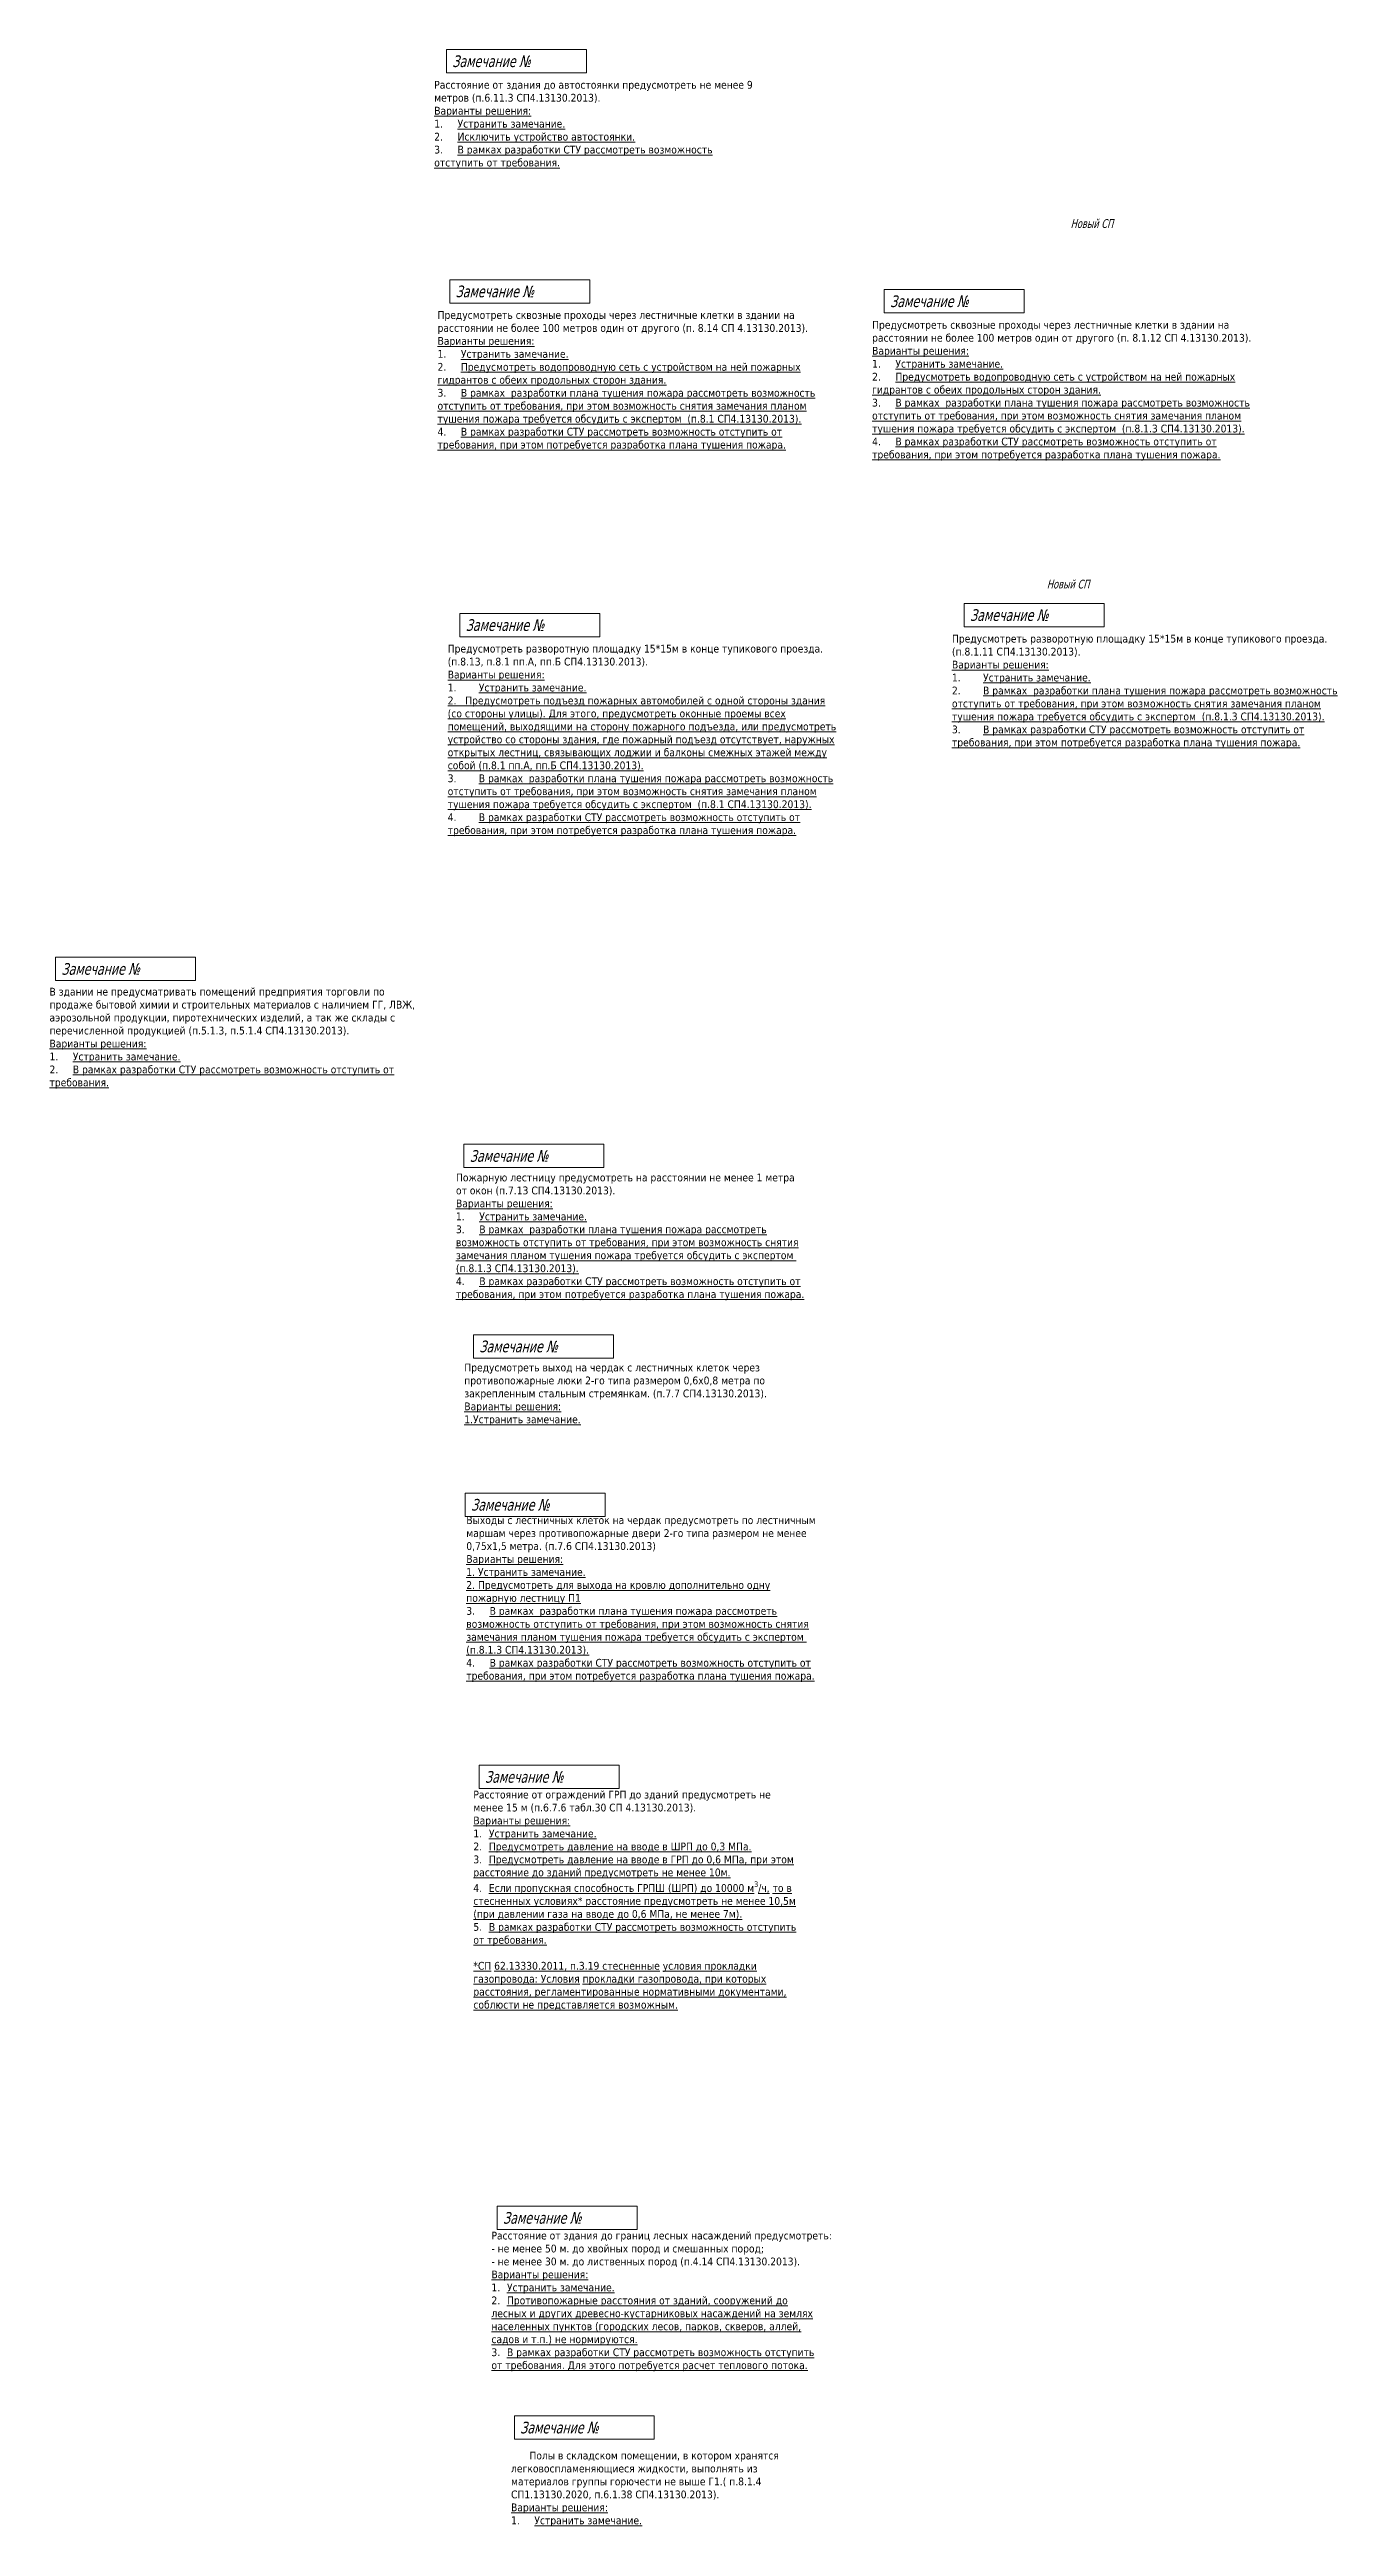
# Model space of a CAD drawing. Header units: millimetres. Extents: x -204396 to 1997851, y -2958255 to 237418.
# Drawn here: x 343568 to 442973, y -882026 to -690942 of the extents above; entities that cross this region are included whole.
import ezdxf

# ---------------------------------------------------------------- set-up
doc = ezdxf.new("R2010")
doc.units = ezdxf.units.MM
doc.layers.add('экспертиза', color=1, linetype='Continuous', lineweight=0)
doc.styles.add('ЭКСПЕРТИЗА', font='tahoma.ttf')

msp = doc.modelspace()

# ---------------------------------------------------------------- texts
at = {"layer": 'экспертиза', "lineweight": 0, "style": 'ЭКСПЕРТИЗА', "oblique": 14.99998, "width": 0.8}
for p in [(374654, -692292), (374910, -710052), (408448, -710811), (375694, -735791), (414612, -735021), (344491, -762320), (376007, -776747), (376745, -791443), (376106, -803658), (377176, -824651), (378570, -858669)]:
    msp.add_text('Замечание №', height=900, dxfattribs=at).set_placement(p)
at = {"layer": 'экспертиза', "color": 2, "lineweight": 0, "style": 'ЭКСПЕРТИЗА', "oblique": 14.99998, "width": 0.8}
for p in [(422377, -704700), (420540, -732517)]:
    msp.add_text('Новый СП', height=675, dxfattribs=at).set_placement(p)
at = {"layer": 'экспертиза', "color": 4, "lineweight": 0, "style": 'ЭКСПЕРТИЗА', "oblique": 14.99998, "width": 0.8}
msp.add_text('Замечание №', height=900, dxfattribs=at).set_placement((379895, -874846))
at = {"layer": 'экспертиза', "lineweight": 0, "ltscale": 100, "char_height": 600, "attachment_point": 1, "style": 'ЭКСПЕРТИЗА'}
for s, insert, width in [('Расстояние от здания до автостоянки предусмотреть не менее 9 метров (п.6.11.3 СП4.13130.2013).\\P{\\L\\C6;Варианты решения:\\P\\pt1800;\\l1.^I\\LУстранить замечание.\\P\\l2.^I\\LИсключить устройство автостоянки.\\P\\l3.^I\\LВ рамках разработки СТУ рассмотреть возможность отступить от требования.}', (373261, -693361), 25338.67), ('\\pt2400;Предусмотреть сквозные проходы через лестничные клетки в здании на расстоянии не более 100 метров один от другого (п. 8.14 СП 4.13130.2013).\\P{\\L\\C6;Варианты решения:\\P\\pt1800;\\l1.^I\\LУстранить замечание.\\P\\l2.^I\\LПредусмотреть водопроводную сеть с устройством на ней пожарных гидрантов с обеих продольных сторон здания.\\P\\l3.^I\\LВ рамках  разработки плана тушения пожара рассмотреть возможность отступить от требования, при этом возможность снятия замечания планом тушения пожара требуется обсудить с экспертом  (п.8.1 СП4.13130.2013).\\P\\l4.^I\\LВ рамках разработки СТУ рассмотреть возможность отступить от требования, при этом потребуется разработка плана тушения пожара.}', (373517, -711121), 30037.46), ('\\pt2400;Предусмотреть сквозные проходы через лестничные клетки в здании на расстоянии не более 100 метров один от другого (п. 8.1.12 СП 4.13130.2013).\\P{\\L\\C6;Варианты решения:\\P\\pt1800;\\l1.^I\\LУстранить замечание.\\P\\l2.^I\\LПредусмотреть водопроводную сеть с устройством на ней пожарных гидрантов с обеих продольных сторон здания.\\P\\l3.^I\\LВ рамках  разработки плана тушения пожара рассмотреть возможность отступить от требования, при этом возможность снятия замечания планом тушения пожара требуется обсудить с экспертом  (п.8.1.3 СП4.13130.2013).\\P\\l4.^I\\LВ рамках разработки СТУ рассмотреть возможность отступить от требования, при этом потребуется разработка плана тушения пожара.}', (407055, -711880), 30037.46), ('\\pt2400;Предусмотреть разворотную площадку 15*15м в конце тупикового проезда. (п.8.13, п.8.1 пп.А, пп.Б СП4.13130.2013).\\P{\\L\\C6;Варианты решения:\\P\\l1.^I\\LУстранить замечание.\\P2.   Предусмотреть подъезд пожарных автомобилей с одной стороны здания (со стороны улицы). Для этого, предусмотреть оконные проемы всех помещений, выходящими на сторону пожарного подъезда, или предусмотреть устройство со стороны здания, где пожарный подъезд отсутствует, наружных открытых лестниц, связывающих лоджии и балконы смежных этажей между собой (п.8.1 пп.А, пп.Б СП4.13130.2013).\\P\\l3.^I\\LВ рамках  разработки плана тушения пожара рассмотреть возможность отступить от требования, при этом возможность снятия замечания планом тушения пожара требуется обсудить с экспертом  (п.8.1 СП4.13130.2013).\\P\\l4.^I\\LВ рамках разработки СТУ рассмотреть возможность отступить от требования, при этом потребуется разработка плана тушения пожара.}', (374301, -736860), 30037.46), ('\\pt2400;Предусмотреть разворотную площадку 15*15м в конце тупикового проезда. (п.8.1.11 СП4.13130.2013).\\P{\\L\\C6;Варианты решения:\\P\\l1.^I\\LУстранить замечание.\\P\\l2.^I\\LВ рамках  разработки плана тушения пожара рассмотреть возможность отступить от требования, при этом возможность снятия замечания планом тушения пожара требуется обсудить с экспертом  (п.8.1.3 СП4.13130.2013).\\P\\l3.^I\\LВ рамках разработки СТУ рассмотреть возможность отступить от требования, при этом потребуется разработка плана тушения пожара.}', (413219, -736090), 30037.46), ('В здании не предусматривать помещений предприятия торговли по продаже бытовой химии и строительных материалов с наличием ГГ, ЛВЖ, аэрозольной продукции, пиротехнических изделий, а так же склады с перечисленной продукцией (п.5.1.3, п.5.1.4 СП4.13130.2013).\\P{\\L\\C6;Варианты решения:\\P\\pt1800;\\l1.^I\\LУстранить замечание.\\P\\l2.^I\\LВ рамках разработки СТУ рассмотреть возможность отступить от требования.}', (343568, -763323), 28958.67), ('Пожарную лестницу предусмотреть на расстоянии не менее 1 метра от окон (п.7.13 СП4.13130.2013).\\P{\\L\\C6;Варианты решения:\\P\\pt1800;\\l1.^I\\LУстранить замечание.\\P\\l3.^I\\LВ рамках  разработки плана тушения пожара рассмотреть возможность отступить от требования, при этом возможность снятия замечания планом тушения пожара требуется обсудить с экспертом  (п.8.1.3 СП4.13130.2013).\\P\\l4.^I\\LВ рамках разработки СТУ рассмотреть возможность отступить от требования, при этом потребуется разработка плана тушения пожара.}', (374938, -777658), 26836.95), ('Предусмотреть выход на чердак с лестничных клеток через противопожарные люки 2-го типа размером 0,6x0,8 метра по закрепленным стальным стремянкам. (п.7.7 СП4.13130.2013).\\P{\\L\\C6;Варианты решения:\\P1.Устранить замечание.}', (375581, -792316), 26836.95), ('\\A1;Расстояние от ограждений ГРП до зданий предусмотреть не менее 15 м (п.6.7.6 табл.30 СП 4.13130.2013).\\P{\\L\\C6;Варианты решения:\\P\\pt1200;\\l1.^I\\LУстранить замечание.\\P\\l\\C2;2.^I\\LПредусмотреть давление на вводе в ШРП до 0,3 МПа.\\P\\l\\C6;3.^I\\LПредусмотреть давление на вводе в ГРП до 0,6 МПа, при этом расстояние до зданий предусмотреть не менее 10м.\\P\\l4.^I\\LЕсли пропускная способность ГРПШ (ШРП) до 10000 м\\H0.7x;\\S3^ ;\\H1.42857x;/ч, то в стесненных условиях* расстояние предусмотреть не менее 10,5м (при давлении газа на вводе до 0,6 МПа, не менее 7м).\\P\\l5.^I\\LВ рамках разработки СТУ рассмотреть возможность отступить от требования.\\P\\ptz;\\P*\\A0;СП 62.13330.2011, п.3.19\\~стесненные условия прокладки газопровода:\\~Условия прокладки газопровода, при которых расстояния, регламентированные нормативными документами, соблюсти не представляется возможным.}', (376280, -825265), 25338.67), ('Расстояние от здания до границ лесных насаждений предусмотреть:\\P- не менее 50 м. до хвойных пород и смешанных пород;\\P- не менее 30 м. до лиственных пород (п.4.14 СП4.13130.2013).{\\L\\C6;\\PВарианты решения:\\P\\pt1200;\\l1.^I\\LУстранить замечание.\\P\\l2.^I\\LПротивопожарные расстояния от зданий, сооружений до лесных и других древесно-кустарниковых насаждений на землях населенных пунктов (городских лесов, парков, скверов, аллей, садов и т.п.) не нормируются.\\P\\l3.^I\\LВ рамках разработки СТУ рассмотреть возможность отступить от требования. Для этого потребуется расчет теплового потока.}', (377674, -859283), 25338.67)]:
    msp.add_mtext(s, dxfattribs=dict(at, insert=insert, width=width))
at = {"layer": 'экспертиза', "lineweight": 0, "transparency": 33554687, "insert": (375735, -804093), "char_height": 600, "width": 27316.53, "attachment_point": 1, "style": 'ЭКСПЕРТИЗА'}
msp.add_mtext('Выходы с лестничных клеток на чердак предусмотреть по лестничным маршам через противопожарные двери 2-го типа размером не менее 0,75х1,5 метра. (п.7.6 СП4.13130.2013)\\P{\\L\\C6;Варианты решения: \\P1. Устранить замечание.\\P2. Предусмотреть для выхода на кровлю дополнительно одну пожарную лестницу П1\\P\\pt1800;\\l3.^I\\LВ рамках  разработки плана тушения пожара рассмотреть возможность отступить от требования, при этом возможность снятия замечания планом тушения пожара требуется обсудить с экспертом  (п.8.1.3 СП4.13130.2013).\\P\\l4.^I\\LВ рамках разработки СТУ рассмотреть возможность отступить от требования, при этом потребуется разработка плана тушения пожара.}', dxfattribs=at)
at = {"layer": 'экспертиза', "color": 4, "lineweight": 0, "ltscale": 100, "insert": (379188, -876253), "char_height": 600, "width": 21496.33, "attachment_point": 1, "style": 'ЭКСПЕРТИЗА'}
msp.add_mtext('\\pi1420.002;Полы в складском помещении, в котором хранятся легковоспламеняющиеся жидкости, выполнять из материалов группы горючести не выше Г1.( п.8.1.4 СП1.13130.2020, п.6.1.38 СП4.13130.2013).{\\L\\P\\pi0,t1200;\\C6;Варианты решения:\\P\\pt1800;\\l1.^I\\LУстранить замечание.}', dxfattribs=at)

# ---------------------------------------------------------------- linework, layer by layer
at = {"layer": 'экспертиза', "lineweight": 0}
for points in [[(374204, -690942), (385004, -690942), (385004, -692742), (374204, -692742), (374204, -690942)], [(374460, -708702), (385260, -708702), (385260, -710502), (374460, -710502), (374460, -708702)], [(407998, -709461), (418798, -709461), (418798, -711261), (407998, -711261), (407998, -709461)], [(414162, -733671), (424962, -733671), (424962, -735471), (414162, -735471), (414162, -733671)], [(375244, -734441), (386044, -734441), (386044, -736241), (375244, -736241), (375244, -734441)], [(344041, -760970), (354841, -760970), (354841, -762770), (344041, -762770), (344041, -760970)], [(375557, -775397), (386357, -775397), (386357, -777197), (375557, -777197), (375557, -775397)], [(376295, -790093), (387095, -790093), (387095, -791893), (376295, -791893), (376295, -790093)], [(375656, -802308), (386456, -802308), (386456, -804108), (375656, -804108), (375656, -802308)], [(376726, -823301), (387526, -823301), (387526, -825101), (376726, -825101), (376726, -823301)], [(378120, -857319), (388920, -857319), (388920, -859119), (378120, -859119), (378120, -857319)]]:
    msp.add_lwpolyline(points, dxfattribs=at)
at = {"layer": 'экспертиза', "color": 4, "lineweight": 0}
msp.add_lwpolyline([(379445, -873496), (390245, -873496), (390245, -875296), (379445, -875296), (379445, -873496)], dxfattribs=at)

msp.set_redraw_order([(e.dxf.handle, doc.entitydb.next_handle()) for e in msp.query("TEXT MTEXT ATTDEF DIMENSION ARC_DIMENSION")])  # texts and dimensions are drawn at this point

doc.saveas('drawing.dxf')
